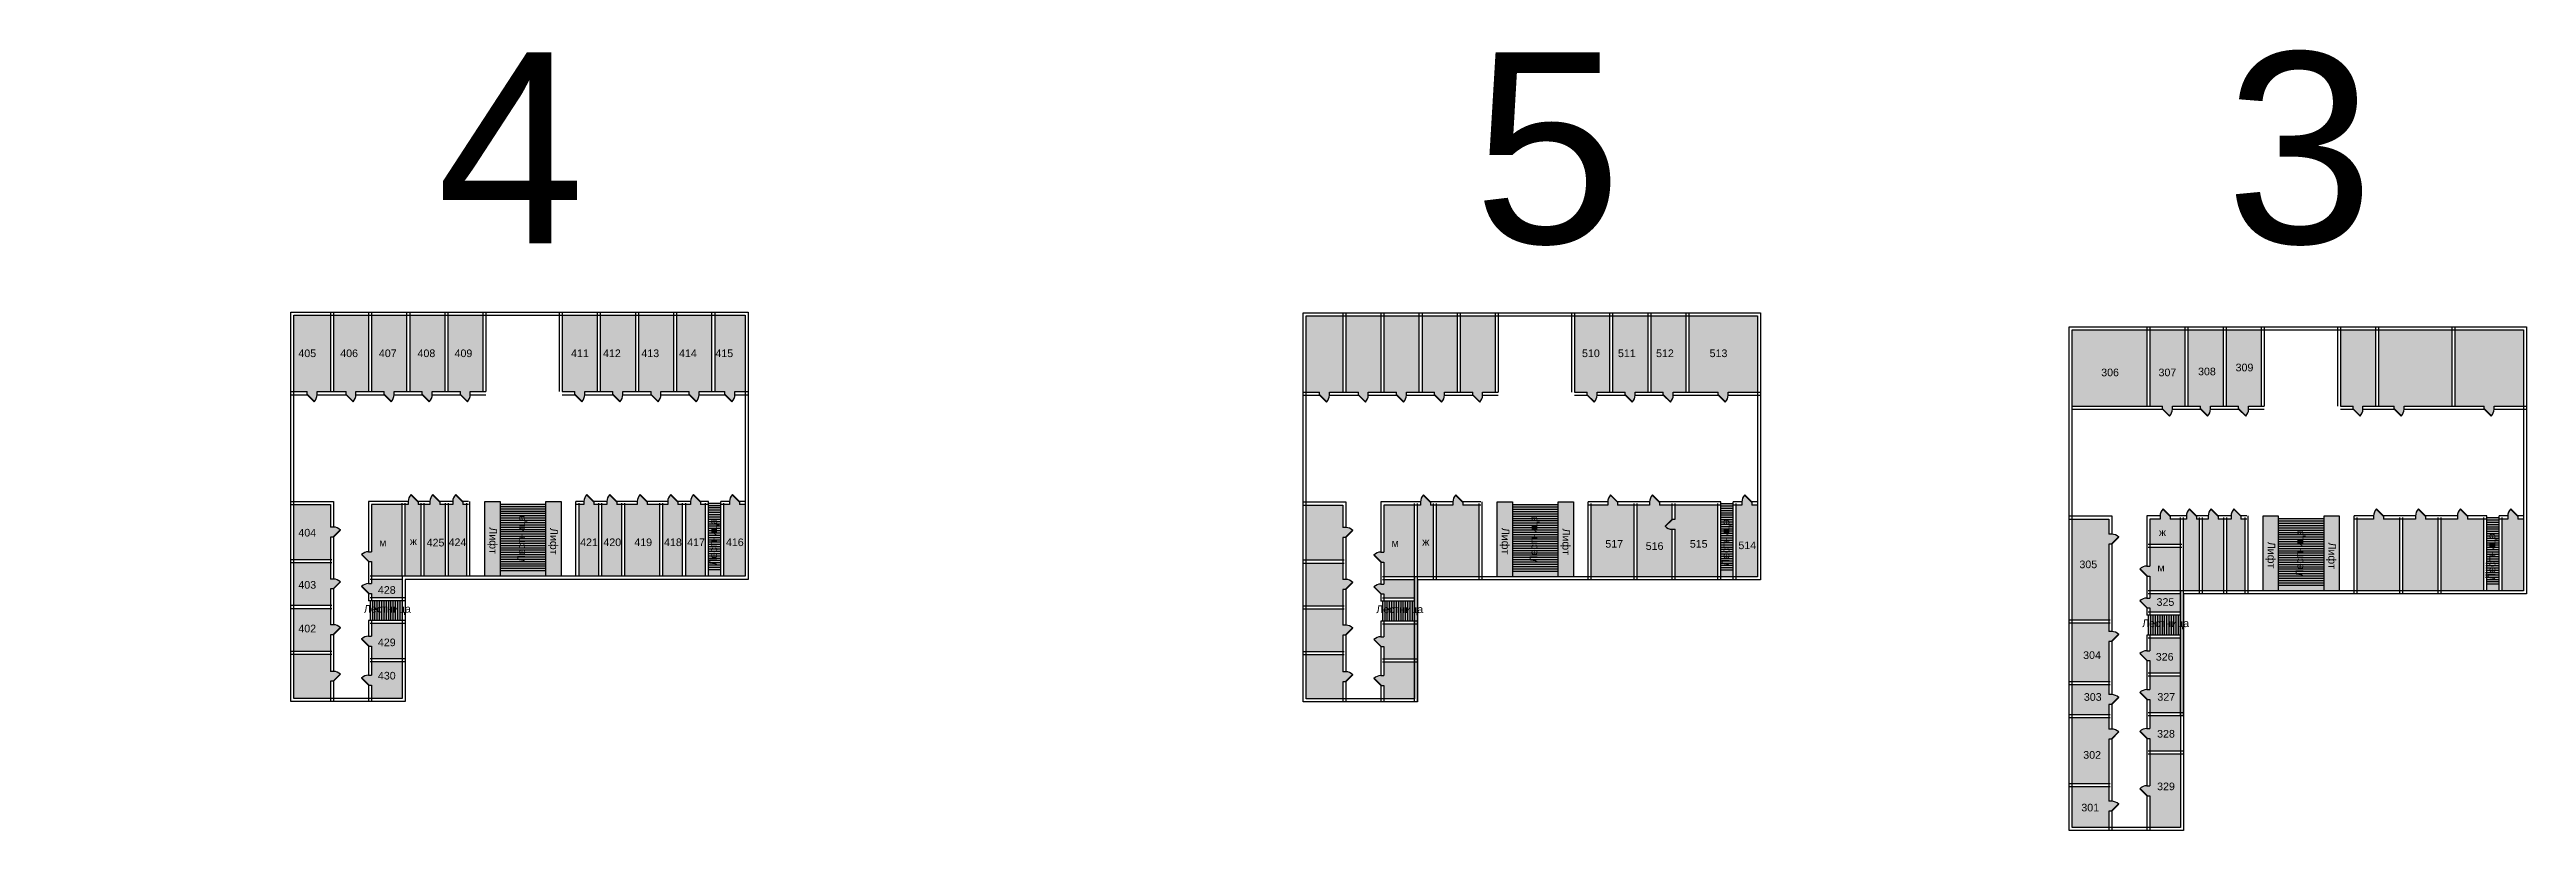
# Model space of a CAD drawing. Header units: millimetres. Extents: x -12927 to 458030, y -69439 to 32877.
# Drawn here: x -12927 to 311962, y -69439 to 32877 of the extents above; entities that cross this region are included whole.
import ezdxf

# ---------------------------------------------------------------- set-up
doc = ezdxf.new("R2010")
doc.units = ezdxf.units.MM
doc.layers.add('подп', color=7, linetype='Continuous')
doc.layers.add('штрих', color=7, linetype='Continuous')
doc.styles.get("Standard").update_dxf_attribs({"font": 'arial.ttf'})
pattern_1 = [(0, (0, 0), (0, 6.985), [5.08, -1.905]), (90, (0, 0), (-6.985, 4e-16), [5.08, -1.905])]
pattern_2 = [(0, (132782.215, -59.1775), (0, 6.985), [5.08, -1.905]), (90, (132782.215, -59.1775), (-6.985, 4e-16), [5.08, -1.905])]

msp = doc.modelspace()

# ---------------------------------------------------------------- texts
at = {"char_height": 2.5, "attachment_point": 1}
for width, insert in [(10173.04, (-12927, 1565)), (3119.1, (20170, -5631)), (3119.1, (152952, -5690)), (3119.1, (253416, -7525))]:
    msp.add_mtext_dynamic_manual_height_columns('405', width=width, gutter_width=12.5, heights=[0], dxfattribs=dict(at, insert=insert))
at = {"layer": 'подп'}
for s, p in [('405', (19712, -7419)), ('406', (25205, -7419)), ('407', (30272, -7419)), ('408', (35340, -7419)), ('409', (40199, -7419)), ('411', (55482, -7419)), ('412', (59675, -7419)), ('413', (64707, -7419)), ('414', (69643, -7419)), ('415', (74413, -7419)), ('510', (188084, -7419)), ('511', (192796, -7419)), ('512', (197798, -7419)), ('513', (204819, -7419)), ('306', (256182, -9927)), ('307', (263700, -9927)), ('308', (268886, -9798)), ('309', (273812, -9280)), ('404', (19712, -30927)), ('м', (30309, -32227)), ('ж', (34340, -32059)), ('425', (36537, -32227)), ('424', (39416, -32183)), ('421', (56671, -32183)), ('420', (59720, -32183)), ('419', (63775, -32183)), ('418', (67679, -32183)), ('417', (70706, -32183)), ('416', (75794, -32183)), ('м', (163091, -32286)), ('ж', (167122, -32118)), ('517', (191142, -32387)), ('516', (196437, -32681)), ('515', (202222, -32387)), ('514', (208595, -32583)), ('ж', (263751, -30870)), ('305', (253323, -35077)), ('м', (263555, -35505)), ('403', (19712, -37761)), ('428', (30142, -38434)), ('Лестница', (28308, -40903)), ('Лестница', (161091, -40962)), ('Лестница', (261554, -42797)), ('325', (263443, -40011)), ('402', (19712, -43486)), ('429', (30142, -45301)), ('430', (30142, -49663)), ('304', (253811, -46974)), ('326', (263342, -47185)), ('303', (253908, -52453)), ('327', (263552, -52444)), ('328', (263514, -57272)), ('302', (253828, -60048)), ('329', (263514, -64170)), ('301', (253575, -66947))]:
    msp.add_text(s, height=1000, dxfattribs=at).set_placement(p)
for s, rotation, p in [('Лестница', 90, (49444, -34283)), ('Лестница', 90, (74635, -34738)), ('Лестница', 90, (182226, -34342)), ('Лестница', 90, (207418, -34797)), ('Лифт', 270, (44779, -29721)), ('Лифт', 270, (52743, -29810)), ('Лифт', 270, (177561, -29780)), ('Лифт', 270, (185525, -29869)), ('Лифт', 270, (278024, -31615)), ('Лестница', 90, (282690, -36177)), ('Лифт', 270, (285989, -31704)), ('Лестница', 90, (307881, -36632))]:
    msp.add_text(s, height=1000, rotation=rotation, dxfattribs=at).set_placement(p)
at = {"layer": 'штрих', "char_height": 25000, "attachment_point": 1}
for s, insert in [('4', (37878, 32504)), ('5', (173844, 32504)), ('3', (272511, 32504))]:
    msp.add_mtext_dynamic_manual_height_columns(s, width=1029.3, gutter_width=12.5, heights=[0], dxfattribs=dict(at, insert=insert))

# ---------------------------------------------------------------- blocks, each defined once
blk = doc.blocks.new('*U2')
for p, q in [((0, 0), (0, 400)), ((1300, 0), (1300, 400))]:
    blk.add_line(p, q)
blk.add_lwpolyline([(0, 0), (919, -919), (950, -888), (31, 31)], close=True)
blk.add_arc((0, 0), 1300, 315, 0)
blk = doc.blocks.new('*U3')
for p, q in [((0, 0), (0, -400)), ((-1300, 0), (-1300, -400))]:
    blk.add_line(p, q)
blk.add_lwpolyline([(0, 0), (-919, 919), (-950, 888), (-31, -31)], close=True)
blk.add_arc((0, 0), 1300, 135, 180)
blk = doc.blocks.new('*U4')
for p, q in [((0, 0), (0, -400)), ((-1300, 0), (-1300, -400))]:
    blk.add_line(p, q)
blk.add_lwpolyline([(0, 0), (-919, 919), (-950, 888), (-31, -31)], close=True)
blk.add_arc((0, 0), 1300, 135, 180)
blk = doc.blocks.new('*U5')
for p, q in [((-1300, 0), (-1300, 400)), ((0, 0), (0, 400))]:
    blk.add_line(p, q)
blk.add_lwpolyline([(0, 0), (-919, -919), (-950, -888), (-31, 31)], close=True)
blk.add_arc((0, 0), 1300, 180, 225)

# ---------------------------------------------------------------- hatches: boundary and pattern name
at = {"layer": 'штрих', "true_color": 0xffff76}
h = msp.add_hatch(color=51, dxfattribs=at)
h.dxf.hatch_style = 1
h.paths.add_polyline_path([(23916, -1945), (19116, -1945), (19116, -11945), (20866, -11945), (20866, -12283), (21815, -13233, 0.1901788), (22166, -12345), (22166, -11945), (23916, -11945)])
h.paths.add_polyline_path([(28916, -1945), (24316, -1945), (24316, -11945), (25966, -11945), (25966, -12283), (26915, -13233, 0.1901788), (27266, -12345), (27266, -11945), (28916, -11945)])
h.paths.add_polyline_path([(33916, -1945), (29316, -1945), (29316, -11945), (30966, -11945), (30966, -12283), (31915, -13233, 0.1901788), (32266, -12345), (32266, -11945), (33916, -11945)])
h.paths.add_polyline_path([(38916, -1945), (34316, -1945), (34316, -11945), (35966, -11945), (35966, -12283), (36915, -13233, 0.1901788), (37266, -12345), (37266, -11945), (38916, -11945)])
h.paths.add_polyline_path([(43916, -1945), (39316, -1945), (39316, -11945), (40966, -11945), (40966, -12283), (41915, -13233, 0.1901788), (42266, -12345), (42266, -11945), (43916, -11945)])
h.paths.add_polyline_path([(58916, -1945), (54316, -1945), (54316, -11945), (55966, -11945), (55966, -12283), (56915, -13233, 0.1901788), (57266, -12345), (57266, -11945), (58916, -11945)])
h.paths.add_polyline_path([(63916, -1945), (59316, -1945), (59316, -11945), (60966, -11945), (60966, -12283), (61915, -13233, 0.1901788), (62266, -12345), (62266, -11945), (63916, -11945)])
h.paths.add_polyline_path([(68916, -1945), (64316, -1945), (64316, -11945), (65966, -11945), (65966, -12283), (66915, -13233, 0.1901788), (67266, -12345), (67266, -11945), (68916, -11945)])
h.paths.add_polyline_path([(73916, -1945), (69316, -1945), (69316, -11945), (70966, -11945), (70966, -12283), (71915, -13233, 0.1901788), (72266, -12345), (72266, -11945), (73916, -11945)])
h.paths.add_polyline_path([(78316, -1945), (74316, -1945), (74316, -11945), (75666, -11945), (75666, -12283), (76615, -13233, 0.1901788), (76966, -12345), (76966, -11945), (78316, -11945)])
h.paths.add_polyline_path([(78316, -26745), (77566, -26745), (77566, -26407), (76616, -25457, 0.1901788), (76266, -26345), (76266, -26745), (75516, -26745), (75516, -36145), (78316, -36145)])
h.paths.add_polyline_path([(73116, -26745), (72466, -26745), (72466, -26407), (71516, -25457, 0.1901788), (71166, -26345), (71166, -26745), (70516, -26745), (70516, -36145), (73116, -36145)])
h.paths.add_polyline_path([(70116, -26745), (69466, -26745), (69466, -26407), (68516, -25457, 0.1901788), (68166, -26345), (68166, -26745), (67516, -26745), (67516, -36145), (70116, -36145)])
h.paths.add_polyline_path([(67116, -26745), (65469, -26745), (65469, -26407), (64519, -25457, 0.1901788), (64169, -26345), (64169, -26745), (62521, -26745), (62521, -36145), (67116, -36145)])
h.paths.add_polyline_path([(62121, -26745), (61471, -26745), (61471, -26407), (60522, -25457, 0.1901788), (60171, -26345), (60171, -26745), (59521, -26745), (59521, -36145), (62121, -36145)])
h.paths.add_polyline_path([(59121, -26745), (58471, -26745), (58471, -26407), (57522, -25457, 0.1901788), (57171, -26345), (57171, -26745), (56521, -26745), (56521, -36145), (59121, -36145)])
h.paths.add_polyline_path([(41816, -26745), (41266, -26745), (41266, -26407), (40316, -25457, 0.1901788), (39966, -26345), (39966, -26745), (39416, -26745), (39416, -36145), (41816, -36145)])
h.paths.add_polyline_path([(39016, -26745), (38266, -26745), (38266, -26407), (37316, -25457, 0.1901788), (36966, -26345), (36966, -26745), (36216, -26745), (36216, -36145), (39016, -36145)])
h.paths.add_polyline_path([(33316, -42345), (29316, -42345), (29316, -43995), (28916, -43995, 0.1901788), (28028, -44345), (28978, -45295), (29316, -45295), (29316, -46945), (33316, -46945)])
h.paths.add_polyline_path([(33316, -36545), (29316, -36545), (29316, -37095), (28916, -37095, 0.1901788), (28028, -37445), (28978, -38395), (29316, -38395), (29316, -38945), (33316, -38945)])
h.paths.add_polyline_path([(33316, -47345), (29316, -47345), (29316, -49095), (28916, -49095, 0.1901788), (28028, -49445), (28978, -50395), (29316, -50395), (29316, -52145), (33316, -52145)])
h.paths.add_polyline_path([(23916, -46345), (19116, -46345), (19116, -52145), (23916, -52145), (23916, -49895), (24254, -49895), (25204, -48945, 0.1901788), (24316, -48595), (23916, -48595)])
h.paths.add_polyline_path([(25204, -42845, 0.1901788), (24316, -42495), (23916, -42495), (23916, -40345), (19116, -40345), (19116, -45945), (23916, -45945), (23916, -43795), (24254, -43795)])
h.paths.add_polyline_path([(23916, -34345), (19116, -34345), (19116, -39945), (23916, -39945), (23916, -37795), (24254, -37795), (25204, -36845, 0.1901788), (24316, -36495), (23916, -36495)])
h.paths.add_polyline_path([(23916, -30995), (24254, -30995), (25204, -30045, 0.1901788), (24316, -29695), (23916, -29695), (23916, -26745), (19116, -26745), (19116, -33945), (23916, -33945)])
h = msp.add_hatch(dxfattribs=at)
h.set_pattern_fill('ANGLE', color=51)
h.set_pattern_definition(pattern_1)
h.paths.add_polyline_path([(176698, -2004), (172098, -2004), (172098, -12004), (173748, -12004), (173748, -12342), (174698, -13292, 0.1901788), (175048, -12404), (175048, -12004), (176698, -12004)])
h.paths.add_polyline_path([(171698, -2004), (167098, -2004), (167098, -12004), (168748, -12004), (168748, -12342), (169698, -13292, 0.1901788), (170048, -12404), (170048, -12004), (171698, -12004)])
h.paths.add_polyline_path([(166698, -2004), (162098, -2004), (162098, -12004), (163748, -12004), (163748, -12342), (164698, -13292, 0.1901788), (165048, -12404), (165048, -12004), (166698, -12004)])
h.paths.add_polyline_path([(161698, -2004), (157098, -2004), (157098, -12004), (158748, -12004), (158748, -12342), (159698, -13292, 0.1901788), (160048, -12404), (160048, -12004), (161698, -12004)])
h.paths.add_polyline_path([(156698, -2004), (151898, -2004), (151898, -12004), (153648, -12004), (153648, -12342), (154598, -13292, 0.1901788), (154948, -12404), (154948, -12004), (156698, -12004)])
h.paths.add_polyline_path([(156698, -26804), (151898, -26804), (151898, -34004), (156698, -34004), (156698, -31054), (157036, -31054), (157986, -30104, 0.1901788), (157098, -29754), (156698, -29754)])
h.paths.add_polyline_path([(157986, -36904, 0.1901788), (157098, -36554), (156698, -36554), (156698, -34404), (151898, -34404), (151898, -40004), (156698, -40004), (156698, -37854), (157036, -37854)])
h.paths.add_polyline_path([(156698, -40404), (151898, -40404), (151898, -46004), (156698, -46004), (156698, -43854), (157036, -43854), (157986, -42904, 0.1901788), (157098, -42554), (156698, -42554)])
h.paths.add_polyline_path([(157986, -49004, 0.1901788), (157098, -48654), (156698, -48654), (156698, -46404), (151898, -46404), (151898, -52204), (156698, -52204), (156698, -49954), (157036, -49954)])
h.paths.add_polyline_path([(166098, -47404), (162098, -47404), (162098, -49154), (161698, -49154, 0.1901788), (160810, -49504), (161760, -50454), (162098, -50454), (162098, -52204), (166098, -52204)])
h.paths.add_polyline_path([(166098, -42404), (162098, -42404), (162098, -44054), (161698, -44054, 0.1901788), (160810, -44404), (161760, -45354), (162098, -45354), (162098, -47004), (166098, -47004)])
h.paths.add_polyline_path([(166098, -36604), (162098, -36604), (162098, -37154), (161698, -37154, 0.1901788), (160810, -37504), (161760, -38454), (162098, -38454), (162098, -39004), (166098, -39004)])
h.paths.add_polyline_path([(152951, -5694), (152959, -5694), (152959, -5689), (152951, -5689)], flags=24)
h = msp.add_hatch(dxfattribs=at)
h.set_pattern_fill('ANGLE', color=51)
h.set_pattern_definition(pattern_1)
h.paths.add_polyline_path([(191698, -2004), (187098, -2004), (187098, -12004), (188748, -12004), (188748, -12404), (188779, -12373), (189698, -13292, 0.1901788), (190048, -12404), (190048, -12004), (191698, -12004)])
h = msp.add_hatch(dxfattribs=at)
h.set_pattern_fill('ANGLE', color=51)
h.set_pattern_definition(pattern_1)
h.paths.add_polyline_path([(196698, -2004), (192098, -2004), (192098, -12004), (193748, -12004), (193748, -12404), (193779, -12373), (194698, -13292, 0.1901788), (195048, -12404), (195048, -12004), (196698, -12004)])
h = msp.add_hatch(dxfattribs=at)
h.set_pattern_fill('ANGLE', color=51)
h.set_pattern_definition(pattern_1)
h.paths.add_polyline_path([(201698, -2004), (197098, -2004), (197098, -12004), (198748, -12004), (198748, -12404), (198779, -12373), (199698, -13292, 0.1901788), (200048, -12404), (200048, -12004), (201698, -12004)])
h.paths.add_polyline_path([(211098, -2004), (202098, -2004), (202098, -12004), (203748, -12004), (205948, -12004), (205948, -12404), (205979, -12373), (206898, -13292, 0.1901788), (207248, -12404), (207248, -12004), (208448, -12004), (211098, -12004)])
h = msp.add_hatch(dxfattribs=at)
h.set_pattern_fill('ANGLE', color=51)
h.set_pattern_definition(pattern_1)
h.paths.add_polyline_path([(277162, -3839), (272562, -3839), (272562, -13839), (274212, -13839), (274212, -14177), (275161, -15127, 0.1901788), (275512, -14239), (275512, -13839), (277162, -13839)])
h.paths.add_polyline_path([(272162, -3839), (267562, -3839), (267562, -13839), (269212, -13839), (269212, -14177), (270161, -15127, 0.1901788), (270512, -14239), (270512, -13839), (272162, -13839)])
h.paths.add_polyline_path([(267162, -3839), (262562, -3839), (262562, -13839), (264212, -13839), (264212, -14177), (265161, -15127, 0.1901788), (265512, -14239), (265512, -13839), (267162, -13839)])
h.paths.add_polyline_path([(262162, -3839), (252362, -3839), (252362, -13839), (255412, -13839), (260512, -13839), (262162, -13839)])
h.paths.add_polyline_path([(275062, -28639), (274512, -28639), (274512, -28301), (273562, -27351, 0.1901788), (273212, -28239), (273212, -28639), (272662, -28639), (272662, -38039), (275062, -38039)])
h.paths.add_polyline_path([(272262, -28639), (271512, -28639), (271512, -28301), (270562, -27351, 0.1901788), (270212, -28239), (270212, -28639), (269462, -28639), (269462, -38039), (272262, -38039)])
h.paths.add_polyline_path([(269062, -28639), (268662, -28639), (268662, -28301), (267712, -27351, 0.1901788), (267362, -28239), (267362, -28639), (266962, -28639), (266962, -38039), (269062, -38039)])
h.paths.add_polyline_path([(257162, -31922), (257500, -31922), (258449, -30973, 0.1901788), (257562, -30622), (257162, -30622), (257162, -28639), (252362, -28639), (252362, -41839), (257162, -41839), (257162, -38389)])
h.paths.add_polyline_path([(266562, -38439), (262562, -38439), (262562, -38989), (262162, -38989, 0.1901788), (261274, -39339), (262223, -40289), (262562, -40289), (262562, -40839), (266562, -40839)])
h.paths.add_polyline_path([(257162, -44683), (257500, -44683), (258449, -43734, 0.1901788), (257562, -43383), (257162, -43383), (257162, -42239), (252362, -42239), (252362, -49931), (257162, -49931)])
h.paths.add_polyline_path([(266562, -44239), (262562, -44239), (262562, -45889), (262162, -45889, 0.1901788), (261274, -46239), (262223, -47189), (262562, -47189), (262562, -48839), (266562, -48839)])
h.paths.add_polyline_path([(266562, -49239), (262562, -49239), (262562, -50989), (262162, -50989, 0.1901788), (261274, -51339), (262223, -52289), (262562, -52289), (262562, -54039), (266562, -54039)])
h.paths.add_polyline_path([(258449, -51994, 0.1901788), (257562, -51644), (257162, -51644), (257162, -50489), (257162, -50331), (252362, -50331), (252362, -54039), (252362, -54258), (257162, -54258), (257162, -52944), (257500, -52944)])
h.paths.add_polyline_path([(257162, -57462), (257500, -57462), (258449, -56513, 0.1901788), (257562, -56162), (257162, -56162), (257162, -54658), (252362, -54658), (252362, -63279), (257162, -63279)])
h.paths.add_polyline_path([(266562, -54439), (262562, -54439), (262562, -56089), (262162, -56089, 0.1901788), (261274, -56439), (262223, -57389), (262562, -57389), (262562, -59039), (266562, -59039)])
h.paths.add_polyline_path([(266562, -59439), (262562, -59439), (262562, -63589), (262162, -63589, 0.1901788), (261274, -63939), (262223, -64889), (262562, -64889), (262562, -69039), (266562, -69039)])
h.paths.add_polyline_path([(258449, -65973, 0.1901788), (257562, -65623), (257162, -65623), (257162, -63679), (252362, -63679), (252362, -69039), (257162, -69039), (257162, -66923), (257500, -66923)])
h.paths.add_polyline_path([(253415, -7529), (253422, -7529), (253422, -7523), (253415, -7523)], flags=24)
h = msp.add_hatch(dxfattribs=at)
h.set_pattern_fill('ANGLE', color=51)
h.set_pattern_definition(pattern_1)
h.paths.add_polyline_path([(292162, -3839), (287562, -3839), (287562, -13839), (289212, -13839), (289212, -14177), (290161, -15127, 0.1901788), (290512, -14239), (290512, -13839), (292162, -13839)])
h.paths.add_polyline_path([(302162, -3839), (292562, -3839), (292562, -13839), (294212, -13839), (294603, -13839), (294603, -14177), (295553, -15127, 0.1901788), (295903, -14239), (295903, -13839), (300512, -13839), (302162, -13839)])
h.paths.add_polyline_path([(311562, -3839), (302562, -3839), (302562, -13839), (304212, -13839), (306412, -13839), (306412, -14177), (307361, -15127, 0.1901788), (307712, -14239), (307712, -13839), (308912, -13839), (311562, -13839)])
h.paths.add_polyline_path([(311562, -28639), (310812, -28639), (310812, -28301), (309862, -27351, 0.1901788), (309512, -28239), (309512, -28639), (308762, -28639), (308762, -38039), (311562, -38039)])
h.paths.add_polyline_path([(306362, -28639), (304412, -28639), (304212, -28639), (304212, -28301), (303262, -27351, 0.1901788), (302912, -28239), (302912, -28639), (302803, -28639), (301412, -28639), (301310, -28639), (301157, -28639), (300984, -28639), (300762, -28639), (300762, -31806), (300762, -38039), (306362, -38039)])
h.paths.add_polyline_path([(300362, -28639), (298714, -28639), (298714, -28301), (297765, -27351, 0.1901788), (297414, -28239), (297414, -28639), (295767, -28639), (295767, -38039), (300362, -38039), (300362, -31806)])
h.paths.add_polyline_path([(295367, -28639), (294717, -28639), (293217, -28639), (293217, -28301), (292267, -27351, 0.1901788), (291917, -28239), (291917, -28639), (290417, -28639), (289767, -28639), (289767, -38039), (295367, -38039)])
at = {"layer": 'штрих', "true_color": 0x5ea647}
h = msp.add_hatch(color=85, dxfattribs=at)
h.dxf.hatch_style = 1
h.paths.add_polyline_path([(33316, -26745), (29316, -26745), (29316, -32914), (28916, -32914, 0.1901788), (28028, -33264), (28978, -34214), (29316, -34214), (29316, -36145), (33316, -36145)])
h.paths.add_polyline_path([(35816, -26745), (35416, -26745), (35416, -26345), (35385, -26376), (34466, -25457, 0.1901788), (34116, -26345), (34116, -26745), (33716, -26745), (33716, -36145), (35816, -36145)])
h = msp.add_hatch(color=85, dxfattribs=at)
h.dxf.hatch_style = 1
h.paths.add_polyline_path([(166098, -26804), (162098, -26804), (162098, -32973), (161698, -32973, 0.1901788), (160810, -33323), (161760, -34273), (162098, -34273), (162098, -36204), (166098, -36204)])
h.paths.add_polyline_path([(168598, -26804), (168198, -26804), (168198, -26404), (168167, -26435), (167248, -25516, 0.1901788), (166898, -26404), (166898, -26804), (166498, -26804), (166498, -36204), (168598, -36204)])
at = {"layer": 'штрих', "true_color": 0xffff76}
h = msp.add_hatch(dxfattribs=at)
h.set_pattern_fill('ANGLE', color=51)
h.set_pattern_definition(pattern_1)
h.paths.add_polyline_path([(174598, -26804), (172448, -26804), (172448, -26466), (171498, -25516, 0.1901788), (171148, -26404), (171148, -26804), (168998, -26804), (168998, -36204), (174598, -36204)])
h = msp.add_hatch(dxfattribs=at)
h.set_pattern_fill('ANGLE', color=51)
h.set_pattern_definition(pattern_1)
h.paths.add_polyline_path([(194904, -26804), (194254, -26804), (192754, -26804), (192754, -26404), (192723, -26435), (191804, -25516, 0.1901788), (191454, -26404), (191454, -26804), (189954, -26804), (189304, -26804), (189304, -36204), (194904, -36204)])
h = msp.add_hatch(dxfattribs=at)
h.set_pattern_fill('ANGLE', color=51)
h.set_pattern_definition(pattern_1)
h.paths.add_polyline_path([(199898, -29971, -0.1901788), (199010, -29621), (199010, -29621), (198979, -29590), (199898, -28671), (199898, -26804), (198251, -26804), (198251, -26404), (198220, -26435), (197301, -25516, 0.1901788), (196951, -26404), (196951, -26804), (195304, -26804), (195304, -36204), (199898, -36204)])
h = msp.add_hatch(dxfattribs=at)
h.set_pattern_fill('ANGLE', color=51)
h.set_pattern_definition(pattern_1)
h.paths.add_polyline_path([(211098, -26804), (210348, -26804), (210348, -26404), (210317, -26435), (209398, -25516, 0.1901788), (209048, -26404), (209048, -26804), (208298, -26804), (208298, -36204), (211098, -36204)])
at = {"layer": 'штрих', "true_color": 0x5ea647}
h = msp.add_hatch(dxfattribs=at)
h.set_pattern_fill('ANGLE', color=85)
h.set_pattern_definition(pattern_1)
h.paths.add_polyline_path([(29416, -39345), (29316, -39345), (29116, -39345), (29116, -41945), (29316, -41945), (29416, -41945)])
h.paths.add_polyline_path([(29716, -39345), (29416, -39345), (29416, -41945), (29716, -41945)])
h.paths.add_polyline_path([(30016, -39345), (29716, -39345), (29716, -41945), (30016, -41945)])
h.paths.add_polyline_path([(30316, -39345), (30016, -39345), (30016, -41945), (30316, -41945)])
h.paths.add_polyline_path([(30616, -39345), (30316, -39345), (30316, -41945), (30616, -41945)])
h.paths.add_polyline_path([(30916, -39345), (30616, -39345), (30616, -41945), (30916, -41945)])
h.paths.add_polyline_path([(31216, -39345), (30916, -39345), (30916, -41945), (31216, -41945)])
h.paths.add_polyline_path([(31516, -39345), (31216, -39345), (31216, -41945), (31516, -41945)])
h.paths.add_polyline_path([(31816, -39345), (31516, -39345), (31516, -41945), (31816, -41945)])
h.paths.add_polyline_path([(32116, -39345), (31816, -39345), (31816, -41945), (32116, -41945)])
h.paths.add_polyline_path([(32416, -39345), (32116, -39345), (32116, -41945), (32416, -41945)])
h.paths.add_polyline_path([(32716, -39345), (32416, -39345), (32416, -41945), (32716, -41945)])
h.paths.add_polyline_path([(33016, -39345), (32716, -39345), (32716, -41945), (33016, -41945)])
h.paths.add_polyline_path([(33316, -39345), (33016, -39345), (33016, -41945), (33316, -41945)])
h.paths.add_polyline_path([(52169, -35090), (46169, -35090), (46169, -35390), (52169, -35390)])
h.paths.add_polyline_path([(52169, -34790), (46169, -34790), (46169, -35090), (52169, -35090)])
h.paths.add_polyline_path([(52169, -34490), (46169, -34490), (46169, -34790), (52169, -34790)])
h.paths.add_polyline_path([(52169, -34190), (46169, -34190), (46169, -34490), (52169, -34490)])
h.paths.add_polyline_path([(52169, -33890), (46169, -33890), (46169, -34190), (52169, -34190)])
h.paths.add_polyline_path([(52169, -33590), (46169, -33590), (46169, -33890), (52169, -33890)])
h.paths.add_polyline_path([(52169, -33290), (46169, -33290), (46169, -33590), (52169, -33590)])
h.paths.add_polyline_path([(52169, -32990), (46169, -32990), (46169, -33290), (52169, -33290)])
h.paths.add_polyline_path([(52169, -32690), (46169, -32690), (46169, -32990), (52169, -32990)])
h.paths.add_polyline_path([(52169, -32390), (46169, -32390), (46169, -32690), (52169, -32690)])
h.paths.add_polyline_path([(52169, -32090), (46169, -32090), (46169, -32390), (52169, -32390)])
h.paths.add_polyline_path([(52169, -31790), (46169, -31790), (46169, -32090), (52169, -32090)])
h.paths.add_polyline_path([(52169, -31490), (46169, -31490), (46169, -31790), (52169, -31790)])
h.paths.add_polyline_path([(52169, -31190), (46169, -31190), (46169, -31490), (52169, -31490)])
h.paths.add_polyline_path([(52169, -35390), (46169, -35390), (46169, -36145), (52169, -36145)])
h.paths.add_polyline_path([(52169, -30590), (46169, -30590), (46169, -30890), (52169, -30890)])
h.paths.add_polyline_path([(52169, -30290), (46169, -30290), (46169, -30590), (52169, -30590)])
h.paths.add_polyline_path([(52169, -30890), (46169, -30890), (46169, -31190), (52169, -31190)])
h.paths.add_polyline_path([(52169, -29990), (46169, -29990), (46169, -30290), (52169, -30290)])
h.paths.add_polyline_path([(52169, -29690), (46169, -29690), (46169, -29990), (52169, -29990)])
h.paths.add_polyline_path([(52169, -29390), (46169, -29390), (46169, -29690), (52169, -29690)])
h.paths.add_polyline_path([(52169, -29090), (46169, -29090), (46169, -29390), (52169, -29390)])
h.paths.add_polyline_path([(52169, -28790), (46169, -28790), (46169, -29090), (52169, -29090)])
h.paths.add_polyline_path([(52169, -28490), (46169, -28490), (46169, -28790), (52169, -28790)])
h.paths.add_polyline_path([(52169, -28190), (46169, -28190), (46169, -28490), (52169, -28490)])
h.paths.add_polyline_path([(52169, -27890), (46169, -27890), (46169, -28190), (52169, -28190)])
h.paths.add_polyline_path([(52169, -27590), (46169, -27590), (46169, -27890), (52169, -27890)])
h.paths.add_polyline_path([(52169, -27290), (46169, -27290), (46169, -27590), (52169, -27590)])
h.paths.add_polyline_path([(52169, -26990), (46169, -26990), (46169, -27290), (52169, -27290)])
h.paths.add_polyline_path([(52169, -26690), (46169, -26690), (46169, -26990), (52169, -26990)])
h.paths.add_polyline_path([(46169, -27290), (46169, -26990), (46169, -26690), (46169, -26345), (44169, -26345), (44169, -36145), (46169, -36145), (46169, -35390), (46169, -35090), (46169, -34790), (46169, -34490), (46169, -34190), (46169, -33890), (46169, -33590), (46169, -33290), (46169, -32990), (46169, -32690), (46169, -32390), (46169, -32090), (46169, -31790), (46169, -31490), (46169, -31190), (46169, -30890), (46169, -30590), (46169, -30290), (46169, -29990), (46169, -29690), (46169, -29390), (46169, -29090), (46169, -28790), (46169, -28490), (46169, -28190), (46169, -27890), (46169, -27590)])
h.paths.add_polyline_path([(54169, -26345), (52169, -26345), (52169, -36145), (54169, -36145)])
h = msp.add_hatch(dxfattribs=at)
h.set_pattern_fill('ANGLE', color=85)
h.set_pattern_definition(pattern_1)
h.paths.add_polyline_path([(75116, -35245), (73516, -35245), (73516, -36145), (75116, -36145)])
h.paths.add_polyline_path([(75116, -34945), (73516, -34945), (73516, -35245), (75116, -35245)])
h.paths.add_polyline_path([(75116, -34645), (73516, -34645), (73516, -34945), (75116, -34945)])
h.paths.add_polyline_path([(75116, -34345), (73516, -34345), (73516, -34645), (75116, -34645)])
h.paths.add_polyline_path([(75116, -34045), (73516, -34045), (73516, -34345), (75116, -34345)])
h.paths.add_polyline_path([(75116, -33745), (73516, -33745), (73516, -34045), (75116, -34045)])
h.paths.add_polyline_path([(75116, -33445), (73516, -33445), (73516, -33745), (75116, -33745)])
h.paths.add_polyline_path([(75116, -33145), (73516, -33145), (73516, -33445), (75116, -33445)])
h.paths.add_polyline_path([(75116, -32845), (73516, -32845), (73516, -33145), (75116, -33145)])
h.paths.add_polyline_path([(75116, -32245), (73516, -32245), (73516, -32545), (75116, -32545)])
h.paths.add_polyline_path([(75116, -32545), (73516, -32545), (73516, -32845), (75116, -32845)])
h.paths.add_polyline_path([(75116, -31945), (73516, -31945), (73516, -32245), (75116, -32245)])
h.paths.add_polyline_path([(75116, -31645), (73516, -31645), (73516, -31945), (75116, -31945)])
h.paths.add_polyline_path([(75116, -31345), (73516, -31345), (73516, -31645), (75116, -31645)])
h.paths.add_polyline_path([(75116, -31045), (73516, -31045), (73516, -31345), (75116, -31345)])
h.paths.add_polyline_path([(75116, -30745), (73516, -30745), (73516, -31045), (75116, -31045)])
h.paths.add_polyline_path([(75116, -30445), (73516, -30445), (73516, -30745), (75116, -30745)])
h.paths.add_polyline_path([(75116, -30145), (73516, -30145), (73516, -30445), (75116, -30445)])
h.paths.add_polyline_path([(75116, -29545), (73516, -29545), (73516, -29845), (75116, -29845)])
h.paths.add_polyline_path([(75116, -29845), (73516, -29845), (73516, -30145), (75116, -30145)])
h.paths.add_polyline_path([(75116, -29245), (73516, -29245), (73516, -29545), (75116, -29545)])
h.paths.add_polyline_path([(75116, -28945), (73516, -28945), (73516, -29245), (75116, -29245)])
h.paths.add_polyline_path([(75116, -28645), (73516, -28645), (73516, -28945), (75116, -28945)])
h.paths.add_polyline_path([(75116, -28345), (73516, -28345), (73516, -28645), (75116, -28645)])
h.paths.add_polyline_path([(75116, -28045), (73516, -28045), (73516, -28345), (75116, -28345)])
h.paths.add_polyline_path([(75116, -27745), (73516, -27745), (73516, -28045), (75116, -28045)])
h.paths.add_polyline_path([(75116, -27445), (73516, -27445), (73516, -27745), (75116, -27745)])
h.paths.add_polyline_path([(75116, -27145), (73516, -27145), (73516, -27445), (75116, -27445)])
h.paths.add_polyline_path([(75116, -26845), (73516, -26845), (73516, -27145), (75116, -27145)])
h.paths.add_polyline_path([(75116, -26545), (73516, -26545), (73516, -26745), (73516, -26845), (75116, -26845), (75116, -26745)])
h = msp.add_hatch(dxfattribs=at)
h.set_pattern_fill('ANGLE', color=85)
h.set_pattern_definition(pattern_2)
h.paths.add_polyline_path([(162198, -39404), (162098, -39404), (161898, -39404), (161898, -42004), (162098, -42004), (162198, -42004)])
h.paths.add_polyline_path([(162498, -39404), (162198, -39404), (162198, -42004), (162498, -42004)])
h.paths.add_polyline_path([(162798, -39404), (162498, -39404), (162498, -42004), (162798, -42004)])
h.paths.add_polyline_path([(163098, -39404), (162798, -39404), (162798, -42004), (163098, -42004)])
h.paths.add_polyline_path([(163398, -39404), (163098, -39404), (163098, -42004), (163398, -42004)])
h.paths.add_polyline_path([(163698, -39404), (163398, -39404), (163398, -42004), (163698, -42004)])
h.paths.add_polyline_path([(163998, -39404), (163698, -39404), (163698, -42004), (163998, -42004)])
h.paths.add_polyline_path([(164298, -39404), (163998, -39404), (163998, -42004), (164298, -42004)])
h.paths.add_polyline_path([(164598, -39404), (164298, -39404), (164298, -42004), (164598, -42004)])
h.paths.add_polyline_path([(164898, -39404), (164598, -39404), (164598, -42004), (164898, -42004)])
h.paths.add_polyline_path([(165198, -39404), (164898, -39404), (164898, -42004), (165198, -42004)])
h.paths.add_polyline_path([(165498, -39404), (165198, -39404), (165198, -42004), (165498, -42004)])
h.paths.add_polyline_path([(165798, -39404), (165498, -39404), (165498, -42004), (165798, -42004)])
h.paths.add_polyline_path([(166098, -39404), (165798, -39404), (165798, -42004), (166098, -42004)])
h.paths.add_polyline_path([(184951, -35149), (178951, -35149), (178951, -35449), (184951, -35449)])
h.paths.add_polyline_path([(184951, -34849), (178951, -34849), (178951, -35149), (184951, -35149)])
h.paths.add_polyline_path([(184951, -34549), (178951, -34549), (178951, -34849), (184951, -34849)])
h.paths.add_polyline_path([(184951, -34249), (178951, -34249), (178951, -34549), (184951, -34549)])
h.paths.add_polyline_path([(184951, -33949), (178951, -33949), (178951, -34249), (184951, -34249)])
h.paths.add_polyline_path([(184951, -33649), (178951, -33649), (178951, -33949), (184951, -33949)])
h.paths.add_polyline_path([(184951, -33349), (178951, -33349), (178951, -33649), (184951, -33649)])
h.paths.add_polyline_path([(184951, -33049), (178951, -33049), (178951, -33349), (184951, -33349)])
h.paths.add_polyline_path([(184951, -32749), (178951, -32749), (178951, -33049), (184951, -33049)])
h.paths.add_polyline_path([(184951, -32449), (178951, -32449), (178951, -32749), (184951, -32749)])
h.paths.add_polyline_path([(184951, -32149), (178951, -32149), (178951, -32449), (184951, -32449)])
h.paths.add_polyline_path([(184951, -31849), (178951, -31849), (178951, -32149), (184951, -32149)])
h.paths.add_polyline_path([(184951, -31549), (178951, -31549), (178951, -31849), (184951, -31849)])
h.paths.add_polyline_path([(184951, -31249), (178951, -31249), (178951, -31549), (184951, -31549)])
h.paths.add_polyline_path([(184951, -35449), (178951, -35449), (178951, -36204), (184951, -36204)])
h.paths.add_polyline_path([(184951, -30649), (178951, -30649), (178951, -30949), (184951, -30949)])
h.paths.add_polyline_path([(184951, -30349), (178951, -30349), (178951, -30649), (184951, -30649)])
h.paths.add_polyline_path([(184951, -30949), (178951, -30949), (178951, -31249), (184951, -31249)])
h.paths.add_polyline_path([(184951, -30049), (178951, -30049), (178951, -30349), (184951, -30349)])
h.paths.add_polyline_path([(184951, -29749), (178951, -29749), (178951, -30049), (184951, -30049)])
h.paths.add_polyline_path([(184951, -29449), (178951, -29449), (178951, -29749), (184951, -29749)])
h.paths.add_polyline_path([(184951, -29149), (178951, -29149), (178951, -29449), (184951, -29449)])
h.paths.add_polyline_path([(184951, -28849), (178951, -28849), (178951, -29149), (184951, -29149)])
h.paths.add_polyline_path([(184951, -28549), (178951, -28549), (178951, -28849), (184951, -28849)])
h.paths.add_polyline_path([(184951, -28249), (178951, -28249), (178951, -28549), (184951, -28549)])
h.paths.add_polyline_path([(184951, -27949), (178951, -27949), (178951, -28249), (184951, -28249)])
h.paths.add_polyline_path([(184951, -27649), (178951, -27649), (178951, -27949), (184951, -27949)])
h.paths.add_polyline_path([(184951, -27349), (178951, -27349), (178951, -27649), (184951, -27649)])
h.paths.add_polyline_path([(184951, -27049), (178951, -27049), (178951, -27349), (184951, -27349)])
h.paths.add_polyline_path([(184951, -26749), (178951, -26749), (178951, -27049), (184951, -27049)])
h.paths.add_polyline_path([(178951, -27349), (178951, -27049), (178951, -26749), (178951, -26404), (176951, -26404), (176951, -36204), (178951, -36204), (178951, -35449), (178951, -35149), (178951, -34849), (178951, -34549), (178951, -34249), (178951, -33949), (178951, -33649), (178951, -33349), (178951, -33049), (178951, -32749), (178951, -32449), (178951, -32149), (178951, -31849), (178951, -31549), (178951, -31249), (178951, -30949), (178951, -30649), (178951, -30349), (178951, -30049), (178951, -29749), (178951, -29449), (178951, -29149), (178951, -28849), (178951, -28549), (178951, -28249), (178951, -27949), (178951, -27649)])
h.paths.add_polyline_path([(186951, -26404), (184951, -26404), (184951, -36204), (186951, -36204)])
at = {"layer": 'штрих', "true_color": 0xffff76}
h = msp.add_hatch(dxfattribs=at)
h.set_pattern_fill('ANGLE', color=51)
h.set_pattern_definition(pattern_1)
h.paths.add_polyline_path([(205898, -26804), (203948, -26804), (202473, -26804), (202339, -26804), (200948, -26804), (200846, -26804), (200693, -26804), (200521, -26804), (200298, -26804), (200298, -28671), (199898, -28671), (199929, -28702), (199010, -29621, 0.1901788), (199898, -29971), (200298, -29971), (200298, -36204), (205898, -36204)])
at = {"layer": 'штрих', "true_color": 0x5ea647}
h = msp.add_hatch(dxfattribs=at)
h.set_pattern_fill('ANGLE', color=85)
h.set_pattern_definition(pattern_2)
h.paths.add_polyline_path([(207898, -35304), (206298, -35304), (206298, -36204), (207898, -36204)])
h.paths.add_polyline_path([(207898, -35004), (206298, -35004), (206298, -35304), (207898, -35304)])
h.paths.add_polyline_path([(207898, -34704), (206298, -34704), (206298, -35004), (207898, -35004)])
h.paths.add_polyline_path([(207898, -34404), (206298, -34404), (206298, -34704), (207898, -34704)])
h.paths.add_polyline_path([(207898, -34104), (206298, -34104), (206298, -34404), (207898, -34404)])
h.paths.add_polyline_path([(207898, -33804), (206298, -33804), (206298, -34104), (207898, -34104)])
h.paths.add_polyline_path([(207898, -33504), (206298, -33504), (206298, -33804), (207898, -33804)])
h.paths.add_polyline_path([(207898, -33204), (206298, -33204), (206298, -33504), (207898, -33504)])
h.paths.add_polyline_path([(207898, -32904), (206298, -32904), (206298, -33204), (207898, -33204)])
h.paths.add_polyline_path([(207898, -32304), (206298, -32304), (206298, -32604), (207898, -32604)])
h.paths.add_polyline_path([(207898, -32604), (206298, -32604), (206298, -32904), (207898, -32904)])
h.paths.add_polyline_path([(207898, -32004), (206298, -32004), (206298, -32304), (207898, -32304)])
h.paths.add_polyline_path([(207898, -31704), (206298, -31704), (206298, -32004), (207898, -32004)])
h.paths.add_polyline_path([(207898, -31404), (206298, -31404), (206298, -31704), (207898, -31704)])
h.paths.add_polyline_path([(207898, -31104), (206298, -31104), (206298, -31404), (207898, -31404)])
h.paths.add_polyline_path([(207898, -30804), (206298, -30804), (206298, -31104), (207898, -31104)])
h.paths.add_polyline_path([(207898, -30504), (206298, -30504), (206298, -30804), (207898, -30804)])
h.paths.add_polyline_path([(207898, -30204), (206298, -30204), (206298, -30504), (207898, -30504)])
h.paths.add_polyline_path([(207898, -29604), (206298, -29604), (206298, -29904), (207898, -29904)])
h.paths.add_polyline_path([(207898, -29904), (206298, -29904), (206298, -30204), (207898, -30204)])
h.paths.add_polyline_path([(207898, -29304), (206298, -29304), (206298, -29604), (207898, -29604)])
h.paths.add_polyline_path([(207898, -29004), (206298, -29004), (206298, -29304), (207898, -29304)])
h.paths.add_polyline_path([(207898, -28704), (206298, -28704), (206298, -29004), (207898, -29004)])
h.paths.add_polyline_path([(207898, -28404), (206298, -28404), (206298, -28704), (207898, -28704)])
h.paths.add_polyline_path([(207898, -28104), (206298, -28104), (206298, -28404), (207898, -28404)])
h.paths.add_polyline_path([(207898, -27804), (206298, -27804), (206298, -28104), (207898, -28104)])
h.paths.add_polyline_path([(207898, -27504), (206298, -27504), (206298, -27804), (207898, -27804)])
h.paths.add_polyline_path([(207898, -27204), (206298, -27204), (206298, -27504), (207898, -27504)])
h.paths.add_polyline_path([(207898, -26904), (206298, -26904), (206298, -27204), (207898, -27204)])
h.paths.add_polyline_path([(207898, -26604), (206298, -26604), (206298, -26804), (206298, -26904), (207898, -26904), (207898, -26804)])
h = msp.add_hatch(dxfattribs=at)
h.set_pattern_fill('ANGLE', color=85)
h.set_pattern_definition(pattern_1)
h.paths.add_polyline_path([(266562, -28639), (265212, -28639), (265212, -28239), (265181, -28270), (264262, -27351, 0.1901788), (263912, -28239), (263912, -28639), (262562, -28639), (262562, -31909), (266562, -31909)])
h.paths.add_polyline_path([(266562, -32309), (262562, -32309), (262562, -34808), (262162, -34808, 0.1901788), (261274, -35158), (262192, -36077), (262162, -36108), (262562, -36108), (262562, -38039), (266562, -38039)])
h.paths.add_polyline_path([(263566, -31052), (264871, -31052), (264871, -29965), (263566, -29965)], flags=24)
h.paths.add_polyline_path([(263374, -35686), (264696, -35686), (264696, -34599), (263374, -34599)], flags=24)
h = msp.add_hatch(dxfattribs=at)
h.set_pattern_fill('ANGLE', color=85)
h.set_pattern_definition(pattern_1)
h.paths.add_polyline_path([(266562, -28639), (265212, -28639), (265212, -28239), (265181, -28270), (264262, -27351, 0.1901788), (263912, -28239), (263912, -28639), (262562, -28639), (262562, -31909), (266562, -31909)])
h.paths.add_polyline_path([(266562, -32309), (262562, -32309), (262562, -34808), (262162, -34808, 0.1901788), (261274, -35158), (262192, -36077), (262162, -36108), (262562, -36108), (262562, -38039), (266562, -38039)])
h = msp.add_hatch(dxfattribs=at)
h.set_pattern_fill('ANGLE', color=85)
h.set_pattern_definition([(0, (233245.7474, -1894.036), (0, 6.985), [5.08, -1.905]), (90, (233245.7474, -1894.036), (-6.985, 4e-16), [5.08, -1.905])])
h.paths.add_polyline_path([(262662, -41239), (262562, -41239), (262362, -41239), (262362, -43839), (262562, -43839), (262662, -43839)])
h.paths.add_polyline_path([(262962, -41239), (262662, -41239), (262662, -43839), (262962, -43839)])
h.paths.add_polyline_path([(263262, -41239), (262962, -41239), (262962, -43839), (263262, -43839)])
h.paths.add_polyline_path([(263562, -41239), (263262, -41239), (263262, -43839), (263562, -43839)])
h.paths.add_polyline_path([(263862, -41239), (263562, -41239), (263562, -43839), (263862, -43839)])
h.paths.add_polyline_path([(264162, -41239), (263862, -41239), (263862, -43839), (264162, -43839)])
h.paths.add_polyline_path([(264462, -41239), (264162, -41239), (264162, -43839), (264462, -43839)])
h.paths.add_polyline_path([(264762, -41239), (264462, -41239), (264462, -43839), (264762, -43839)])
h.paths.add_polyline_path([(265062, -41239), (264762, -41239), (264762, -43839), (265062, -43839)])
h.paths.add_polyline_path([(265362, -41239), (265062, -41239), (265062, -43839), (265362, -43839)])
h.paths.add_polyline_path([(265662, -41239), (265362, -41239), (265362, -43839), (265662, -43839)])
h.paths.add_polyline_path([(265962, -41239), (265662, -41239), (265662, -43839), (265962, -43839)])
h.paths.add_polyline_path([(266262, -41239), (265962, -41239), (265962, -43839), (266262, -43839)])
h.paths.add_polyline_path([(266562, -41239), (266262, -41239), (266262, -43839), (266562, -43839)])
h.paths.add_polyline_path([(285414, -36984), (279414, -36984), (279414, -37284), (285414, -37284)])
h.paths.add_polyline_path([(285414, -36684), (279414, -36684), (279414, -36984), (285414, -36984)])
h.paths.add_polyline_path([(285414, -36384), (279414, -36384), (279414, -36684), (285414, -36684)])
h.paths.add_polyline_path([(285414, -36084), (279414, -36084), (279414, -36384), (285414, -36384)])
h.paths.add_polyline_path([(285414, -35784), (279414, -35784), (279414, -36084), (285414, -36084)])
h.paths.add_polyline_path([(285414, -35484), (279414, -35484), (279414, -35784), (285414, -35784)])
h.paths.add_polyline_path([(285414, -35184), (279414, -35184), (279414, -35484), (285414, -35484)])
h.paths.add_polyline_path([(285414, -34884), (279414, -34884), (279414, -35184), (285414, -35184)])
h.paths.add_polyline_path([(285414, -34584), (279414, -34584), (279414, -34884), (285414, -34884)])
h.paths.add_polyline_path([(285414, -34284), (279414, -34284), (279414, -34584), (285414, -34584)])
h.paths.add_polyline_path([(285414, -33984), (279414, -33984), (279414, -34284), (285414, -34284)])
h.paths.add_polyline_path([(285414, -33684), (279414, -33684), (279414, -33984), (285414, -33984)])
h.paths.add_polyline_path([(285414, -33384), (279414, -33384), (279414, -33684), (285414, -33684)])
h.paths.add_polyline_path([(285414, -33084), (279414, -33084), (279414, -33384), (285414, -33384)])
h.paths.add_polyline_path([(285414, -37284), (279414, -37284), (279414, -38039), (285414, -38039)])
h.paths.add_polyline_path([(285414, -32484), (279414, -32484), (279414, -32784), (285414, -32784)])
h.paths.add_polyline_path([(285414, -32184), (279414, -32184), (279414, -32484), (285414, -32484)])
h.paths.add_polyline_path([(285414, -32784), (279414, -32784), (279414, -33084), (285414, -33084)])
h.paths.add_polyline_path([(285414, -31884), (279414, -31884), (279414, -32184), (285414, -32184)])
h.paths.add_polyline_path([(285414, -31584), (279414, -31584), (279414, -31884), (285414, -31884)])
h.paths.add_polyline_path([(285414, -31284), (279414, -31284), (279414, -31584), (285414, -31584)])
h.paths.add_polyline_path([(285414, -30984), (279414, -30984), (279414, -31284), (285414, -31284)])
h.paths.add_polyline_path([(285414, -30684), (279414, -30684), (279414, -30984), (285414, -30984)])
h.paths.add_polyline_path([(285414, -30384), (279414, -30384), (279414, -30684), (285414, -30684)])
h.paths.add_polyline_path([(285414, -30084), (279414, -30084), (279414, -30384), (285414, -30384)])
h.paths.add_polyline_path([(285414, -29784), (279414, -29784), (279414, -30084), (285414, -30084)])
h.paths.add_polyline_path([(285414, -29484), (279414, -29484), (279414, -29784), (285414, -29784)])
h.paths.add_polyline_path([(285414, -29184), (279414, -29184), (279414, -29484), (285414, -29484)])
h.paths.add_polyline_path([(285414, -28884), (279414, -28884), (279414, -29184), (285414, -29184)])
h.paths.add_polyline_path([(285414, -28584), (279414, -28584), (279414, -28884), (285414, -28884)])
h.paths.add_polyline_path([(279414, -29184), (279414, -28884), (279414, -28584), (279414, -28239), (277414, -28239), (277414, -38039), (279414, -38039), (279414, -37284), (279414, -36984), (279414, -36684), (279414, -36384), (279414, -36084), (279414, -35784), (279414, -35484), (279414, -35184), (279414, -34884), (279414, -34584), (279414, -34284), (279414, -33984), (279414, -33684), (279414, -33384), (279414, -33084), (279414, -32784), (279414, -32484), (279414, -32184), (279414, -31884), (279414, -31584), (279414, -31284), (279414, -30984), (279414, -30684), (279414, -30384), (279414, -30084), (279414, -29784), (279414, -29484)])
h.paths.add_polyline_path([(287414, -28239), (285414, -28239), (285414, -38039), (287414, -38039)])
h = msp.add_hatch(color=85, dxfattribs=at)
h.dxf.hatch_style = 1
h.paths.add_polyline_path([(308362, -37139), (306762, -37139), (306762, -38039), (308362, -38039)])
h.paths.add_polyline_path([(308362, -36839), (306762, -36839), (306762, -37139), (308362, -37139)])
h.paths.add_polyline_path([(308362, -36539), (306762, -36539), (306762, -36839), (308362, -36839)])
h.paths.add_polyline_path([(308362, -36239), (306762, -36239), (306762, -36539), (308362, -36539)])
h.paths.add_polyline_path([(308362, -35939), (306762, -35939), (306762, -36239), (308362, -36239)])
h.paths.add_polyline_path([(308362, -35639), (306762, -35639), (306762, -35939), (308362, -35939)])
h.paths.add_polyline_path([(308362, -35339), (306762, -35339), (306762, -35639), (308362, -35639)])
h.paths.add_polyline_path([(308362, -35039), (306762, -35039), (306762, -35339), (308362, -35339)])
h.paths.add_polyline_path([(308362, -34739), (306762, -34739), (306762, -35039), (308362, -35039)])
h.paths.add_polyline_path([(308362, -34139), (306762, -34139), (306762, -34439), (308362, -34439)])
h.paths.add_polyline_path([(308362, -34439), (306762, -34439), (306762, -34739), (308362, -34739)])
h.paths.add_polyline_path([(308362, -33839), (306762, -33839), (306762, -34139), (308362, -34139)])
h.paths.add_polyline_path([(308362, -33539), (306762, -33539), (306762, -33839), (308362, -33839)])
h.paths.add_polyline_path([(308362, -33239), (306762, -33239), (306762, -33539), (308362, -33539)])
h.paths.add_polyline_path([(308362, -32939), (306762, -32939), (306762, -33239), (308362, -33239)])
h.paths.add_polyline_path([(308362, -32639), (306762, -32639), (306762, -32939), (308362, -32939)])
h.paths.add_polyline_path([(308362, -32339), (306762, -32339), (306762, -32639), (308362, -32639)])
h.paths.add_polyline_path([(308362, -32039), (306762, -32039), (306762, -32339), (308362, -32339)])
h.paths.add_polyline_path([(308362, -31439), (306762, -31439), (306762, -31739), (308362, -31739)])
h.paths.add_polyline_path([(308362, -31739), (306762, -31739), (306762, -32039), (308362, -32039)])
h.paths.add_polyline_path([(308362, -31139), (306762, -31139), (306762, -31439), (308362, -31439)])
h.paths.add_polyline_path([(308362, -30839), (306762, -30839), (306762, -31139), (308362, -31139)])
h.paths.add_polyline_path([(308362, -30539), (306762, -30539), (306762, -30839), (308362, -30839)])
h.paths.add_polyline_path([(308362, -30239), (306762, -30239), (306762, -30539), (308362, -30539)])
h.paths.add_polyline_path([(308362, -29939), (306762, -29939), (306762, -30239), (308362, -30239)])
h.paths.add_polyline_path([(308362, -29639), (306762, -29639), (306762, -29939), (308362, -29939)])
h.paths.add_polyline_path([(308362, -29339), (306762, -29339), (306762, -29639), (308362, -29639)])
h.paths.add_polyline_path([(308362, -29039), (306762, -29039), (306762, -29339), (308362, -29339)])
h.paths.add_polyline_path([(308362, -28739), (306762, -28739), (306762, -29039), (308362, -29039)])
h.paths.add_polyline_path([(308362, -28439), (306762, -28439), (306762, -28639), (306762, -28739), (308362, -28739), (308362, -28639)])

# ---------------------------------------------------------------- linework, layer by layer
for p, q in [((18716, -52545), (18716, -1545)), ((18716, -1545), (78716, -1545)), ((19116, -52145), (19116, -1945)), ((19116, -1945), (78316, -1945)), ((23916, -1545), (23916, -11945)), ((24316, -1545), (24316, -11945)), ((28916, -1545), (28916, -11945)), ((29316, -1545), (29316, -11945)), ((33916, -1545), (33916, -11945)), ((34316, -1545), (34316, -11945)), ((38916, -1545), (38916, -11945)), ((39316, -1545), (39316, -11945)), ((43916, -1545), (43916, -11945)), ((44316, -1545), (44316, -11945)), ((53916, -1545), (53916, -11945)), ((54316, -1545), (54316, -11945)), ((58916, -1545), (58916, -11945)), ((59316, -1545), (59316, -11945)), ((63916, -1545), (63916, -11945)), ((64316, -1545), (64316, -11945)), ((68916, -1545), (68916, -11945)), ((69316, -1545), (69316, -11945)), ((73916, -1545), (73916, -11945)), ((74316, -1545), (74316, -11945)), ((78316, -1945), (78316, -36145)), ((78716, -1545), (78716, -36545)), ((151498, -52604), (151498, -1604)), ((151498, -1604), (211498, -1604)), ((151898, -52204), (151898, -2004)), ((151898, -2004), (211098, -2004)), ((156698, -1604), (156698, -12004)), ((157098, -1604), (157098, -12004)), ((161698, -1604), (161698, -12004)), ((162098, -1604), (162098, -12004)), ((166698, -1604), (166698, -12004)), ((167098, -1604), (167098, -12004)), ((171698, -1604), (171698, -12004)), ((172098, -1604), (172098, -12004)), ((176698, -1604), (176698, -12004)), ((177098, -1604), (177098, -12004)), ((186698, -1604), (186698, -12004)), ((187098, -1604), (187098, -12004)), ((191698, -1604), (191698, -12004)), ((192098, -1604), (192098, -12004)), ((196698, -1604), (196698, -12004)), ((197098, -1604), (197098, -12004)), ((201698, -1604), (201698, -12004)), ((202098, -1604), (202098, -12004)), ((211098, -2004), (211098, -36204)), ((211498, -1604), (211498, -36604)), ((251962, -54039), (251962, -3439)), ((251962, -3439), (311962, -3439)), ((252362, -54039), (252362, -3839)), ((252362, -3839), (311562, -3839)), ((262162, -3439), (262162, -13839)), ((262562, -3439), (262562, -13839)), ((267162, -3439), (267162, -13839)), ((267562, -3439), (267562, -13839)), ((272162, -3439), (272162, -13839)), ((272562, -3439), (272562, -13839)), ((277162, -3439), (277162, -13839)), ((277562, -3439), (277562, -13839)), ((287162, -3439), (287162, -13839)), ((287562, -3439), (287562, -13839)), ((292162, -3439), (292162, -13839)), ((292562, -3439), (292562, -13839)), ((302162, -3439), (302162, -13839)), ((302562, -3439), (302562, -13839)), ((311562, -3839), (311562, -38039)), ((311962, -3439), (311962, -38439)), ((18716, -11945), (20866, -11945)), ((18716, -12345), (20866, -12345)), ((22166, -11945), (25966, -11945)), ((22166, -12345), (25966, -12345)), ((27266, -11945), (30966, -11945)), ((27266, -12345), (30966, -12345)), ((32266, -11945), (35966, -11945)), ((32266, -12345), (35966, -12345)), ((37266, -11945), (40966, -11945)), ((37266, -12345), (40966, -12345)), ((42266, -11945), (44316, -11945)), ((42266, -12345), (44316, -12345)), ((54316, -11945), (55966, -11945)), ((54316, -12345), (55966, -12345)), ((57266, -11945), (60966, -11945)), ((57266, -12345), (60966, -12345)), ((62266, -11945), (65966, -11945)), ((62266, -12345), (65966, -12345)), ((67266, -11945), (70966, -11945)), ((67266, -12345), (70966, -12345)), ((72266, -11945), (75666, -11945)), ((72266, -12345), (75666, -12345)), ((76966, -11945), (78716, -11945)), ((76966, -12345), (78716, -12345)), ((151498, -12004), (153648, -12004)), ((151498, -12404), (153648, -12404)), ((154948, -12004), (158748, -12004)), ((154948, -12404), (158748, -12404)), ((160048, -12004), (163748, -12004)), ((160048, -12404), (163748, -12404)), ((165048, -12004), (168748, -12004)), ((165048, -12404), (168748, -12404)), ((170048, -12004), (173748, -12004)), ((170048, -12404), (173748, -12404)), ((175048, -12004), (177098, -12004)), ((175048, -12404), (177098, -12404)), ((187098, -12004), (188748, -12004)), ((187098, -12404), (188748, -12404)), ((190048, -12004), (193748, -12004)), ((190048, -12404), (193748, -12404)), ((195048, -12004), (198748, -12004)), ((195048, -12404), (198748, -12404)), ((200048, -12004), (205048, -12004)), ((200048, -12404), (205048, -12404)), ((203748, -12004), (205948, -12004)), ((203748, -12404), (205948, -12404)), ((207248, -12004), (208448, -12004)), ((207248, -12404), (208448, -12404)), ((208448, -12004), (211498, -12004)), ((208448, -12404), (211498, -12404)), ((252362, -13839), (255412, -13839)), ((252362, -14239), (255412, -14239)), ((255412, -13839), (260512, -13839)), ((255412, -14239), (260512, -14239)), ((260512, -13839), (264212, -13839)), ((260512, -14239), (264212, -14239)), ((265512, -13839), (269212, -13839)), ((265512, -14239), (269212, -14239)), ((270512, -13839), (274212, -13839)), ((270512, -14239), (274212, -14239)), ((275512, -13839), (277562, -13839)), ((275512, -14239), (277562, -14239)), ((287562, -13839), (289212, -13839)), ((287562, -14239), (289212, -14239)), ((290512, -13839), (294212, -13839)), ((290512, -14239), (294212, -14239)), ((294212, -13839), (294603, -13839)), ((294212, -14239), (294603, -14239)), ((295903, -13839), (300512, -13839)), ((295903, -14239), (300512, -14239)), ((300512, -13839), (305512, -13839)), ((300512, -14239), (305512, -14239)), ((304212, -13839), (306412, -13839)), ((304212, -14239), (306412, -14239)), ((307712, -13839), (308912, -13839)), ((307712, -14239), (308912, -14239)), ((308912, -13839), (311962, -13839)), ((308912, -14239), (311962, -14239)), ((18716, -26345), (24316, -26345)), ((18716, -26745), (23916, -26745)), ((23916, -26745), (23916, -29695)), ((24316, -26345), (24316, -29695)), ((34116, -26345), (28916, -26345)), ((28916, -26345), (28916, -32914)), ((34116, -26745), (29316, -26745)), ((29316, -26745), (29316, -32914)), ((33316, -36145), (33316, -26545)), ((33716, -36145), (33716, -26545)), ((36966, -26345), (35416, -26345)), ((36966, -26745), (35416, -26745)), ((35816, -36145), (35816, -26545)), ((36216, -36145), (36216, -26545)), ((39966, -26345), (38266, -26345)), ((39966, -26745), (38266, -26745)), ((39016, -36145), (39016, -26545)), ((39416, -36145), (39416, -26545)), ((42016, -26345), (41266, -26345)), ((42016, -26745), (41266, -26745)), ((41816, -36145), (41816, -26545)), ((42216, -26745), (42216, -26345)), ((42216, -36145), (42216, -26545)), ((46169, -26690), (52169, -26690)), ((46169, -26990), (52169, -26990)), ((46169, -27290), (52169, -27290)), ((46169, -27590), (52169, -27590)), ((46169, -27890), (52169, -27890)), ((46169, -28190), (52169, -28190)), ((46169, -28490), (52169, -28490)), ((46169, -28790), (52169, -28790)), ((46169, -29090), (52169, -29090)), ((56121, -26745), (56121, -26345)), ((57171, -26345), (56121, -26345)), ((56121, -36145), (56121, -26545)), ((57171, -26745), (56121, -26745)), ((56521, -36145), (56521, -26545)), ((60171, -26345), (58471, -26345)), ((60171, -26745), (58471, -26745)), ((59121, -36145), (59121, -26545)), ((59521, -36145), (59521, -26545)), ((64169, -26345), (61471, -26345)), ((64169, -26745), (61471, -26745)), ((62121, -36145), (62121, -26545)), ((62521, -36145), (62521, -26545)), ((68166, -26345), (65469, -26345)), ((68166, -26745), (65469, -26745)), ((67116, -36145), (67116, -26545)), ((67516, -36145), (67516, -26545)), ((71166, -26345), (69466, -26345)), ((71166, -26745), (69466, -26745)), ((70116, -36145), (70116, -26545)), ((70516, -36145), (70516, -26545)), ((73516, -26345), (72466, -26345)), ((73516, -26745), (72466, -26745)), ((73116, -36145), (73116, -26545)), ((73516, -26745), (73516, -26345)), ((73516, -36145), (73516, -26545)), ((73516, -26545), (75116, -26545)), ((73516, -26845), (75116, -26845)), ((73516, -27145), (75116, -27145)), ((73516, -27445), (75116, -27445)), ((73516, -27745), (75116, -27745)), ((73516, -28045), (75116, -28045)), ((73516, -28345), (75116, -28345)), ((73516, -28645), (75116, -28645)), ((73516, -28945), (75116, -28945)), ((75116, -26745), (75116, -26345)), ((76266, -26345), (75116, -26345)), ((75116, -36145), (75116, -26545)), ((76266, -26745), (75116, -26745)), ((75516, -36145), (75516, -26545)), ((78316, -26345), (77566, -26345)), ((78316, -26745), (77566, -26745)), ((151498, -26404), (157098, -26404)), ((151498, -26804), (156698, -26804)), ((156698, -26804), (156698, -29754)), ((157098, -26404), (157098, -29754)), ((166898, -26404), (161698, -26404)), ((161698, -26404), (161698, -32973)), ((166898, -26804), (162098, -26804)), ((162098, -26804), (162098, -32973)), ((166098, -52604), (166098, -26604)), ((166498, -52604), (166498, -26604)), ((171148, -26404), (168198, -26404)), ((171148, -26804), (168198, -26804)), ((168598, -36604), (168598, -26604)), ((168998, -36604), (168998, -26604)), ((174798, -26404), (172448, -26404)), ((174798, -26804), (172448, -26804)), ((174598, -36604), (174598, -26604)), ((174998, -26804), (174998, -26404)), ((174998, -36604), (174998, -26604)), ((178951, -26749), (184951, -26749)), ((178951, -27049), (184951, -27049)), ((178951, -27349), (184951, -27349)), ((178951, -27649), (184951, -27649)), ((178951, -27949), (184951, -27949)), ((178951, -28249), (184951, -28249)), ((178951, -28549), (184951, -28549)), ((178951, -28849), (184951, -28849)), ((178951, -29149), (184951, -29149)), ((189954, -26404), (188904, -26404)), ((188904, -26804), (188904, -26404)), ((188904, -36604), (188904, -26604)), ((189954, -26804), (188904, -26804)), ((189304, -36604), (189304, -26604)), ((191454, -26404), (189954, -26404)), ((191454, -26804), (189954, -26804)), ((194254, -26404), (192754, -26404)), ((194254, -26804), (192754, -26804)), ((196951, -26404), (194254, -26404)), ((196951, -26804), (194254, -26804)), ((194904, -36604), (194904, -26604)), ((195304, -36604), (195304, -26604)), ((200521, -26404), (198251, -26404)), ((200521, -26804), (198251, -26804)), ((199898, -28671), (199898, -26604)), ((200298, -28671), (200298, -26604)), ((200693, -26404), (200521, -26404)), ((200693, -26804), (200521, -26804)), ((200846, -26404), (200693, -26404)), ((200846, -26804), (200693, -26804)), ((200948, -26404), (200846, -26404)), ((200948, -26804), (200846, -26804)), ((202339, -26404), (200948, -26404)), ((202339, -26804), (200948, -26804)), ((202473, -26404), (202339, -26404)), ((202473, -26804), (202339, -26804)), ((203948, -26404), (202473, -26404)), ((203948, -26804), (202473, -26804)), ((206298, -26404), (203948, -26404)), ((206298, -26804), (203948, -26804)), ((205898, -36604), (205898, -26604)), ((206298, -26804), (206298, -26404)), ((206298, -36604), (206298, -26604)), ((206298, -26604), (207898, -26604)), ((206298, -26904), (207898, -26904)), ((206298, -27204), (207898, -27204)), ((206298, -27504), (207898, -27504)), ((206298, -27804), (207898, -27804)), ((206298, -28104), (207898, -28104)), ((206298, -28404), (207898, -28404)), ((206298, -28704), (207898, -28704)), ((206298, -29004), (207898, -29004)), ((209048, -26404), (207898, -26404)), ((207898, -26804), (207898, -26404)), ((207898, -36604), (207898, -26604)), ((209048, -26804), (207898, -26804)), ((208298, -36604), (208298, -26604)), ((211098, -26404), (210348, -26404)), ((211098, -26804), (210348, -26804)), ((251962, -28239), (257562, -28239)), ((251962, -28639), (257162, -28639)), ((257162, -28639), (257162, -30622)), ((257562, -28239), (257562, -30622)), ((263912, -28239), (262162, -28239)), ((262162, -28239), (262162, -34808)), ((263912, -28639), (262562, -28639)), ((262562, -28639), (262562, -34808)), ((267362, -28239), (265212, -28239)), ((267362, -28639), (265212, -28639)), ((266562, -54439), (266562, -28439)), ((266962, -54439), (266962, -28439)), ((270212, -28239), (268662, -28239)), ((270212, -28639), (268662, -28639)), ((269062, -38439), (269062, -28439)), ((269462, -38439), (269462, -28439)), ((273212, -28239), (271512, -28239)), ((273212, -28639), (271512, -28639)), ((272262, -38439), (272262, -28439)), ((272662, -38439), (272662, -28439)), ((275262, -28239), (274512, -28239)), ((275262, -28639), (274512, -28639)), ((275062, -38439), (275062, -28439)), ((275462, -28639), (275462, -28239)), ((275462, -38439), (275462, -28439)), ((279414, -28584), (285414, -28584)), ((279414, -28884), (285414, -28884)), ((279414, -29184), (285414, -29184)), ((290417, -28239), (289367, -28239)), ((289367, -28639), (289367, -28239)), ((289367, -38439), (289367, -28439)), ((290417, -28639), (289367, -28639)), ((289767, -38439), (289767, -28439)), ((291917, -28239), (290417, -28239)), ((291917, -28639), (290417, -28639)), ((294717, -28239), (293217, -28239)), ((294717, -28639), (293217, -28639)), ((297414, -28239), (294717, -28239)), ((297414, -28639), (294717, -28639)), ((295367, -38439), (295367, -28439)), ((295767, -38439), (295767, -28439)), ((300984, -28239), (298714, -28239)), ((300984, -28639), (298714, -28639)), ((300362, -31806), (300362, -28439)), ((300762, -31806), (300762, -28439)), ((301157, -28239), (300984, -28239)), ((301157, -28639), (300984, -28639)), ((301310, -28239), (301157, -28239)), ((301310, -28639), (301157, -28639)), ((301412, -28239), (301310, -28239)), ((301412, -28639), (301310, -28639)), ((302803, -28239), (301412, -28239)), ((302803, -28639), (301412, -28639)), ((302912, -28239), (302803, -28239)), ((302912, -28639), (302803, -28639)), ((304412, -28239), (304212, -28239)), ((304412, -28639), (304212, -28639)), ((306762, -28239), (304412, -28239)), ((306762, -28639), (304412, -28639)), ((306362, -38039), (306362, -28439)), ((306762, -28639), (306762, -28239)), ((306762, -38039), (306762, -28439)), ((306762, -28439), (308362, -28439)), ((306762, -28739), (308362, -28739)), ((306762, -29039), (308362, -29039)), ((309512, -28239), (308362, -28239)), ((308362, -28639), (308362, -28239)), ((308362, -38039), (308362, -28439)), ((309512, -28639), (308362, -28639)), ((308762, -38039), (308762, -28439)), ((311562, -28239), (310812, -28239)), ((311562, -28639), (310812, -28639)), ((23916, -30995), (23916, -36495)), ((24316, -30995), (24316, -36495)), ((46169, -29390), (52169, -29390)), ((46169, -29690), (52169, -29690)), ((46169, -29990), (52169, -29990)), ((46169, -30290), (52169, -30290)), ((46169, -30590), (52169, -30590)), ((46169, -30890), (52169, -30890)), ((46169, -31190), (52169, -31190)), ((46169, -31490), (52169, -31490)), ((46169, -31790), (52169, -31790)), ((46169, -32090), (52169, -32090)), ((46169, -32390), (52169, -32390)), ((73516, -29245), (75116, -29245)), ((73516, -29545), (75116, -29545)), ((73516, -29845), (75116, -29845)), ((73516, -30145), (75116, -30145)), ((73516, -30445), (75116, -30445)), ((73516, -30745), (75116, -30745)), ((73516, -31045), (75116, -31045)), ((73516, -31345), (75116, -31345)), ((73516, -31645), (75116, -31645)), ((73516, -31945), (75116, -31945)), ((73516, -32245), (75116, -32245)), ((156698, -31054), (156698, -36554)), ((157098, -31054), (157098, -36554)), ((178951, -29449), (184951, -29449)), ((178951, -29749), (184951, -29749)), ((178951, -30049), (184951, -30049)), ((178951, -30349), (184951, -30349)), ((178951, -30649), (184951, -30649)), ((178951, -30949), (184951, -30949)), ((178951, -31249), (184951, -31249)), ((178951, -31549), (184951, -31549)), ((178951, -31849), (184951, -31849)), ((178951, -32149), (184951, -32149)), ((178951, -32449), (184951, -32449)), ((199898, -36604), (199898, -29971)), ((200298, -36604), (200298, -29971)), ((206298, -29304), (207898, -29304)), ((206298, -29604), (207898, -29604)), ((206298, -29904), (207898, -29904)), ((206298, -30204), (207898, -30204)), ((206298, -30504), (207898, -30504)), ((206298, -30804), (207898, -30804)), ((206298, -31104), (207898, -31104)), ((206298, -31404), (207898, -31404)), ((206298, -31704), (207898, -31704)), ((206298, -32004), (207898, -32004)), ((206298, -32304), (207898, -32304)), ((257162, -31922), (257162, -38389)), ((257562, -31922), (257562, -38389)), ((279414, -29484), (285414, -29484)), ((279414, -29784), (285414, -29784)), ((279414, -30084), (285414, -30084)), ((279414, -30384), (285414, -30384)), ((279414, -30684), (285414, -30684)), ((279414, -30984), (285414, -30984)), ((279414, -31284), (285414, -31284)), ((279414, -31584), (285414, -31584)), ((279414, -31884), (285414, -31884)), ((279414, -32184), (285414, -32184)), ((279414, -32484), (285414, -32484)), ((300362, -38439), (300362, -31806)), ((300762, -38439), (300762, -31806)), ((306708, -32338), (308308, -32338)), ((306717, -32038), (308317, -32038)), ((306726, -31738), (308326, -31738)), ((306735, -31438), (308335, -31438)), ((306744, -31138), (308344, -31138)), ((306753, -30839), (308353, -30839)), ((306762, -29339), (308362, -29339)), ((306762, -29639), (308362, -29639)), ((306762, -29939), (308362, -29939)), ((306762, -30239), (308362, -30239)), ((306762, -30539), (308362, -30539)), ((18716, -33945), (24116, -33945)), ((18716, -34345), (24116, -34345)), ((28916, -34214), (28916, -37095)), ((29316, -34214), (29316, -37095)), ((46169, -32690), (52169, -32690)), ((46169, -32990), (52169, -32990)), ((46169, -33290), (52169, -33290)), ((46169, -33590), (52169, -33590)), ((46169, -33890), (52169, -33890)), ((46169, -34190), (52169, -34190)), ((46169, -34490), (52169, -34490)), ((46169, -34790), (52169, -34790)), ((46169, -35090), (52169, -35090)), ((46169, -35390), (52169, -35390)), ((73516, -32545), (75116, -32545)), ((73516, -32845), (75116, -32845)), ((73516, -33145), (75116, -33145)), ((73516, -33445), (75116, -33445)), ((73516, -33745), (75116, -33745)), ((73516, -34045), (75116, -34045)), ((73516, -34345), (75116, -34345)), ((73516, -34645), (75116, -34645)), ((73516, -34945), (75116, -34945)), ((73516, -35245), (75116, -35245)), ((151498, -34004), (156898, -34004)), ((151498, -34404), (156898, -34404)), ((161698, -34273), (161698, -37154)), ((162098, -34273), (162098, -37154)), ((178951, -32749), (184951, -32749)), ((178951, -33049), (184951, -33049)), ((178951, -33349), (184951, -33349)), ((178951, -33649), (184951, -33649)), ((178951, -33949), (184951, -33949)), ((178951, -34249), (184951, -34249)), ((178951, -34549), (184951, -34549)), ((178951, -34849), (184951, -34849)), ((178951, -35149), (184951, -35149)), ((178951, -35449), (184951, -35449)), ((206298, -32604), (207898, -32604)), ((206298, -32604), (207898, -32604)), ((206298, -32904), (207898, -32904)), ((206298, -32904), (207898, -32904)), ((206298, -33204), (207898, -33204)), ((206298, -33204), (207898, -33204)), ((206298, -33504), (207898, -33504)), ((206298, -33504), (207898, -33504)), ((206298, -33804), (207898, -33804)), ((206298, -33804), (207898, -33804)), ((206298, -34104), (207898, -34104)), ((206298, -34104), (207898, -34104)), ((206298, -34404), (207898, -34404)), ((206298, -34404), (207898, -34404)), ((206298, -34704), (207898, -34704)), ((206298, -35004), (207898, -35004)), ((206298, -35304), (207898, -35304)), ((279414, -32784), (285414, -32784)), ((279414, -33084), (285414, -33084)), ((279414, -33384), (285414, -33384)), ((279414, -33684), (285414, -33684)), ((279414, -33984), (285414, -33984)), ((279414, -34284), (285414, -34284)), ((279414, -34584), (285414, -34584)), ((279414, -34884), (285414, -34884)), ((279414, -35184), (285414, -35184)), ((279414, -35484), (285414, -35484)), ((306610, -35637), (308210, -35637)), ((306619, -35337), (308219, -35337)), ((306628, -35037), (308228, -35037)), ((306637, -34737), (308237, -34737)), ((306646, -34437), (308246, -34437)), ((306655, -34137), (308255, -34137)), ((306664, -33837), (308264, -33837)), ((306672, -33537), (308272, -33537)), ((306681, -33238), (308281, -33238)), ((306690, -32938), (308290, -32938)), ((306699, -32638), (308299, -32638)), ((306762, -34439), (308362, -34439)), ((306762, -34739), (308362, -34739)), ((306762, -35039), (308362, -35039)), ((306762, -35339), (308362, -35339)), ((306762, -35639), (308362, -35639)), ((23916, -37795), (23916, -42495)), ((24316, -37795), (24316, -42495)), ((28916, -38395), (28916, -39345)), ((33316, -36145), (29116, -36145)), ((33316, -36545), (29116, -36545)), ((33716, -38945), (29116, -38945)), ((29316, -38395), (29316, -39345)), ((78316, -36145), (33316, -36145)), ((33316, -36145), (33316, -52145)), ((78716, -36545), (33716, -36545)), ((33716, -36545), (33716, -52545)), ((156698, -37854), (156698, -42554)), ((157098, -37854), (157098, -42554)), ((161698, -38454), (161698, -39404)), ((166098, -36204), (161898, -36204)), ((166098, -36604), (161898, -36604)), ((162098, -38454), (162098, -39404)), ((211098, -36204), (166098, -36204)), ((166098, -36204), (166098, -52204)), ((211498, -36604), (166498, -36604)), ((166498, -36604), (166498, -52604)), ((257162, -38389), (257162, -43383)), ((257562, -38389), (257562, -43383)), ((262162, -36108), (262162, -38989)), ((266562, -38039), (262362, -38039)), ((266562, -38439), (262362, -38439)), ((262562, -36108), (262562, -38989)), ((311562, -38039), (266562, -38039)), ((266562, -38039), (266562, -54039)), ((311962, -38439), (266962, -38439)), ((266962, -38439), (266962, -54439)), ((279414, -35784), (285414, -35784)), ((279414, -36084), (285414, -36084)), ((279414, -36384), (285414, -36384)), ((279414, -36684), (285414, -36684)), ((279414, -36984), (285414, -36984)), ((279414, -37284), (285414, -37284)), ((306592, -36236), (308192, -36236)), ((306601, -35936), (308201, -35936)), ((306762, -35939), (308362, -35939)), ((306762, -36239), (308362, -36239)), ((306762, -36539), (308362, -36539)), ((306762, -36839), (308362, -36839)), ((306762, -37139), (308362, -37139)), ((18716, -39945), (24116, -39945)), ((18716, -40345), (24116, -40345)), ((29316, -39345), (28916, -39345)), ((28916, -41945), (28916, -43995)), ((29316, -41945), (28916, -41945)), ((33716, -39345), (29116, -39345)), ((29116, -39345), (29116, -41945)), ((33716, -41945), (29116, -41945)), ((29316, -41945), (29316, -43995)), ((29416, -39345), (29416, -41945)), ((29716, -39345), (29716, -41945)), ((30016, -39345), (30016, -41945)), ((30316, -39345), (30316, -41945)), ((30616, -39345), (30616, -41945)), ((30916, -39345), (30916, -41945)), ((31216, -39345), (31216, -41945)), ((31516, -39345), (31516, -41945)), ((31816, -39345), (31816, -41945)), ((32116, -39345), (32116, -41945)), ((32416, -39345), (32416, -41945)), ((32716, -39345), (32716, -41945)), ((33016, -39345), (33016, -41945)), ((151498, -40004), (156898, -40004)), ((151498, -40404), (156898, -40404)), ((162098, -39404), (161698, -39404)), ((161698, -42004), (161698, -44054)), ((162098, -42004), (161698, -42004)), ((166098, -39004), (161898, -39004)), ((166098, -39404), (161898, -39404)), ((161898, -39404), (161898, -42004)), ((166498, -42004), (161898, -42004)), ((162098, -42004), (162098, -44054)), ((162198, -39404), (162198, -42004)), ((162498, -39404), (162498, -42004)), ((162798, -39404), (162798, -42004)), ((163098, -39404), (163098, -42004)), ((163398, -39404), (163398, -42004)), ((163698, -39404), (163698, -42004)), ((163998, -39404), (163998, -42004)), ((164298, -39404), (164298, -42004)), ((164598, -39404), (164598, -42004)), ((164898, -39404), (164898, -42004)), ((165198, -39404), (165198, -42004)), ((165498, -39404), (165498, -42004)), ((165798, -39404), (165798, -42004)), ((251962, -41839), (257362, -41839)), ((262162, -40289), (262162, -41239)), ((262562, -41239), (262162, -41239)), ((266562, -40839), (262362, -40839)), ((266562, -41239), (262362, -41239)), ((262362, -41239), (262362, -43839)), ((262562, -40289), (262562, -41239)), ((262662, -41239), (262662, -43839)), ((262962, -41239), (262962, -43839)), ((263262, -41239), (263262, -43839)), ((263562, -41239), (263562, -43839)), ((263862, -41239), (263862, -43839)), ((264162, -41239), (264162, -43839)), ((264462, -41239), (264462, -43839)), ((264762, -41239), (264762, -43839)), ((265062, -41239), (265062, -43839)), ((265362, -41239), (265362, -43839)), ((265662, -41239), (265662, -43839)), ((265962, -41239), (265962, -43839)), ((266262, -41239), (266262, -43839)), ((23916, -43795), (23916, -48595)), ((24316, -43795), (24316, -48595)), ((28916, -45295), (28916, -49095)), ((33716, -42345), (29116, -42345)), ((29316, -45295), (29316, -49095)), ((156698, -43854), (156698, -48654)), ((157098, -43854), (157098, -48654)), ((161698, -45354), (161698, -49154)), ((166498, -42404), (161898, -42404)), ((162098, -45354), (162098, -49154)), ((251962, -42239), (257362, -42239)), ((257162, -44683), (257162, -50489)), ((257562, -44683), (257562, -50489)), ((262162, -43839), (262162, -45889)), ((262562, -43839), (262162, -43839)), ((266562, -43839), (262362, -43839)), ((266562, -44239), (262362, -44239)), ((262562, -43839), (262562, -45889)), ((18716, -45945), (24116, -45945)), ((18716, -46345), (24116, -46345)), ((33716, -46945), (29116, -46945)), ((33716, -47345), (29116, -47345)), ((151498, -46004), (156898, -46004)), ((151498, -46404), (156898, -46404)), ((166498, -47004), (161898, -47004)), ((166498, -47404), (161898, -47404)), ((262162, -47189), (262162, -50989)), ((262562, -47189), (262562, -50989)), ((23916, -49895), (23916, -52545)), ((24316, -49895), (24316, -52545)), ((28916, -50395), (28916, -52545)), ((29316, -50395), (29316, -52545)), ((156698, -49954), (156698, -52604)), ((157098, -49954), (157098, -52604)), ((161698, -50454), (161698, -52604)), ((162098, -50454), (162098, -52604)), ((251962, -49931), (257362, -49931)), ((251962, -50331), (257362, -50331)), ((257162, -50489), (257162, -51644)), ((257562, -50489), (257562, -51644)), ((266562, -48839), (262362, -48839)), ((266562, -49239), (262362, -49239)), ((33716, -52545), (18716, -52545)), ((33316, -52145), (19116, -52145)), ((166498, -52604), (151498, -52604)), ((166098, -52204), (151898, -52204)), ((251962, -54258), (257362, -54258)), ((251962, -54658), (257362, -54658)), ((257162, -52944), (257162, -56162)), ((257562, -52944), (257562, -56162)), ((262162, -52289), (262162, -56089)), ((266962, -54039), (262362, -54039)), ((266962, -54439), (262362, -54439)), ((262562, -52289), (262562, -56089)), ((266562, -54039), (266562, -54039)), ((266962, -54439), (266562, -54439)), ((257162, -57462), (257162, -65623)), ((257562, -57462), (257562, -65623)), ((262162, -57389), (262162, -63589)), ((262562, -57389), (262562, -63589)), ((266962, -59039), (262362, -59039)), ((266962, -59439), (262362, -59439)), ((251962, -63279), (257362, -63279)), ((251962, -63679), (257362, -63679)), ((262162, -64889), (262162, -69439)), ((262562, -64889), (262562, -69439)), ((257162, -66923), (257162, -69439)), ((257562, -66923), (257562, -69439)), ((266562, -69039), (262362, -69039)), ((266562, -69439), (262362, -69439))]:
    msp.add_line(p, q)
for points in [[(44169, -36145), (44169, -26345), (46169, -26345), (46169, -36145)], [(52169, -36145), (52169, -26345), (54169, -26345), (54169, -36145)], [(176951, -36204), (176951, -26404), (178951, -26404), (178951, -36204)], [(184951, -36204), (184951, -26404), (186951, -26404), (186951, -36204)], [(277414, -38039), (277414, -28239), (279414, -28239), (279414, -38039)], [(285414, -38039), (285414, -28239), (287414, -28239), (287414, -38039)]]:
    msp.add_lwpolyline(points)
at = {"layer": 'штрих'}
for p, q in [((262362, -31909), (266762, -31909)), ((262362, -32309), (266762, -32309)), ((251962, -69439), (251962, -54039)), ((252362, -69039), (252362, -54039)), ((266562, -54039), (266562, -69039)), ((266962, -54039), (266962, -69439)), ((266962, -69439), (251962, -69439)), ((266562, -69039), (252362, -69039))]:
    msp.add_line(p, q, dxfattribs=at)

# ---------------------------------------------------------------- block references
for name, p in [('*U2', (20866, -12345)), ('*U2', (25966, -12345)), ('*U2', (30966, -12345)), ('*U2', (35966, -12345)), ('*U2', (40966, -12345)), ('*U2', (55966, -12345)), ('*U2', (60966, -12345)), ('*U2', (65966, -12345)), ('*U2', (70966, -12345)), ('*U2', (75666, -12345)), ('*U2', (153648, -12404)), ('*U2', (158748, -12404)), ('*U2', (163748, -12404)), ('*U2', (168748, -12404)), ('*U2', (173748, -12404)), ('*U2', (188748, -12404)), ('*U2', (193748, -12404)), ('*U2', (198748, -12404)), ('*U2', (205948, -12404)), ('*U2', (264212, -14239)), ('*U2', (269212, -14239)), ('*U2', (274212, -14239)), ('*U2', (289212, -14239)), ('*U2', (294603, -14239)), ('*U2', (306412, -14239)), ('*U3', (35416, -26345)), ('*U3', (38266, -26345)), ('*U3', (41266, -26345)), ('*U3', (58471, -26345)), ('*U3', (61471, -26345)), ('*U3', (65469, -26345)), ('*U3', (69466, -26345)), ('*U3', (72466, -26345)), ('*U3', (77566, -26345)), ('*U3', (168198, -26404)), ('*U3', (172448, -26404)), ('*U3', (192754, -26404)), ('*U3', (198251, -26404)), ('*U3', (210348, -26404)), ('*U3', (265212, -28239)), ('*U3', (268662, -28239)), ('*U3', (271512, -28239)), ('*U3', (274512, -28239)), ('*U3', (293217, -28239)), ('*U3', (298714, -28239)), ('*U3', (304212, -28239)), ('*U3', (310812, -28239))]:
    msp.add_blockref(name, p)
for name, p, rotation in [('*U3', (199898, -28671), 90), ('*U4', (24316, -30995), 270), ('*U4', (157098, -31054), 270), ('*U4', (257562, -31922), 270), ('*U5', (28916, -34214), 270), ('*U5', (161698, -34273), 270), ('*U5', (262162, -36108), 270), ('*U4', (24316, -37795), 270), ('*U5', (28916, -38395), 270), ('*U4', (157098, -37854), 270), ('*U5', (161698, -38454), 270), ('*U5', (262162, -40289), 270), ('*U4', (24316, -43795), 270), ('*U5', (28916, -45295), 270), ('*U4', (157098, -43854), 270), ('*U5', (161698, -45354), 270), ('*U4', (257562, -44683), 270), ('*U4', (24316, -49895), 270), ('*U4', (157098, -49954), 270), ('*U5', (262162, -47189), 270), ('*U5', (28916, -50395), 270), ('*U5', (161698, -50454), 270), ('*U4', (257562, -52944), 270), ('*U5', (262162, -52289), 270), ('*U4', (257562, -57462), 270), ('*U5', (262162, -57389), 270), ('*U5', (262162, -64889), 270), ('*U4', (257562, -66923), 270)]:
    msp.add_blockref(name, p, dxfattribs=dict(rotation=rotation))

msp.set_redraw_order([(e.dxf.handle, doc.entitydb.next_handle()) for e in msp.query("TEXT MTEXT ATTDEF DIMENSION ARC_DIMENSION")])  # texts and dimensions are drawn at this point

doc.saveas('drawing.dxf')
